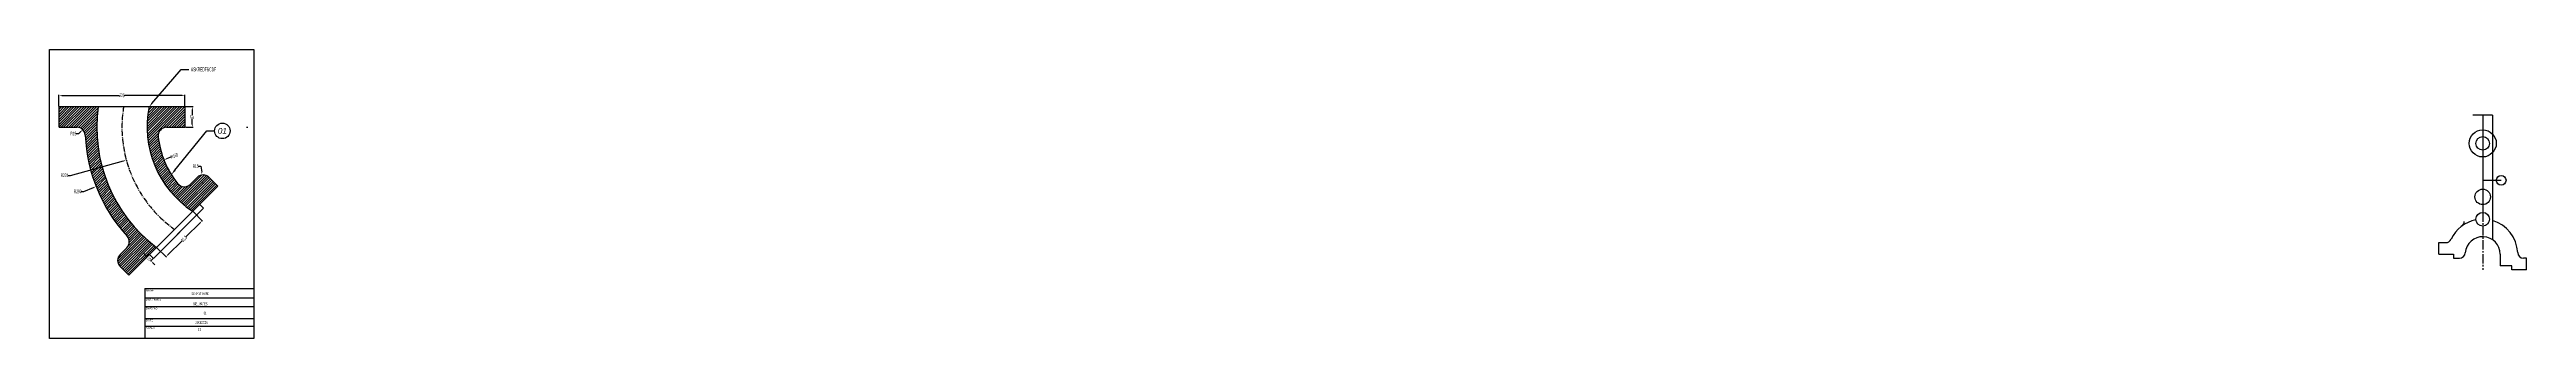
# Model space of a CAD drawing. Header units: millimetres. Extents: x 1568 to 31342, y 459 to 4403.
# Drawn here: x 14325 to 16872, y 1525 to 1822 of the extents above; entities that cross this region are included whole.
import ezdxf
from ezdxf import colors
from ezdxf.entities.mleader import LeaderData, LeaderLine
from ezdxf.enums import TextEntityAlignment as Align
from ezdxf.math import Vec2, Vec3

# ---------------------------------------------------------------- set-up
doc = ezdxf.new("R2010")
doc.units = ezdxf.units.MM
doc.header["$LTSCALE"] = 0.5
doc.linetypes.add('CENTER2', pattern=[28.575, 19.05, -3.175, 3.175, -3.175])
doc.layers.add('centre line', color=3, linetype='CENTER2')
doc.layers.add('drawing', color=7, linetype='Continuous')
doc.styles.get("Standard").update_dxf_attribs({"font": 'arial.ttf', "width": 0.5})
doc.styles.add('style1', font='arial.ttf', dxfattribs={"height": 2})
doc.styles.add('style2', font='ariali.ttf', dxfattribs={"height": 2})
doc.dimstyles.new('DARSHU2', dxfattribs={"dimtxt": 3, "dimasz": 4, "dimexe": 1.25, "dimexo": 1, "dimtad": 0, "dimtoh": 1, "dimdec": 1, "dimdsep": 46, "dimtxsty": 'Standard', "dimcen": 1, "dimclrd": 6, "dimclre": 6, "dimclrt": 6, "dimadec": 0, "dimazin": 0, "dimtfac": 1, "dimtdec": 1, "dimtofl": 0, "dimtmove": 0, "dimatfit": 3, "dimfxl": 1, "dimtfillclr": 256, "dimlwd": 25, "dimlwe": 25, "dimarcsym": 0})

# ---------------------------------------------------------------- blocks, each defined once
blk = doc.blocks.new('TITLE BLOCK')
at = {"layer": 'drawing'}
for p, q in [((-112, 51.2), (0, 51.2)), ((-112, 51.2), (-112, 0)), ((-112, 41.9), (0, 41.9)), ((-112, 32.8), (0, 32.8)), ((-112, 20.5), (0, 20.5)), ((-112, 12.6), (0, 12.6))]:
    blk.add_line(p, q, dxfattribs=at)
blk.add_lwpolyline([(0, 0), (-210, 0), (-210, 297), (0, 297)], close=True, dxfattribs=at)
at = {"layer": 'drawing', "char_height": 2, "attachment_point": 1, "style": 'style1'}
for s, insert in [('NAME', (-110.9, 50.3)), ('DWG NAME', (-110.9, 41)), ('DWG NO', (-110.9, 31.9)), ('SCALE', (-110.9, 11.7)), ('DATE', (-110.9, 19.6))]:
    blk.add_mtext_dynamic_manual_height_columns(s, width=17.667, gutter_width=12.5, heights=[0], dxfattribs=dict(at, insert=insert))
at = {"layer": 'drawing', "width": 0.5}
for tag, height, p in [('DWGNAME', 3, (-54.9, 35.6)), ('NAME', 2.5, (-55, 46)), ('DWGNO', 3, (-50, 26.1)), ('SCALE', 3, (-55.8, 9.4)), ('DATE', 3, (-53.9, 16.4))]:
    blk.add_attdef(tag, text='', height=height, dxfattribs=at).set_placement(p, align=Align.MIDDLE)
blk = doc.blocks.new('*D524')
at = {"layer": 'Defpoints', "color": 0, "transparency": 16777216}
for p in [(14098.8, 1524.7), (14101.6, 1513.3), (14105.9, 1517.6)]:
    blk.add_point(p, dxfattribs=at)
at = {"layer": 'drawing', "color": 6, "linetype": 'Continuous', "lineweight": 25, "transparency": 16777216}
for p, q in [((14091, 1523.9), (14087.5, 1527.5)), ((14098.1, 1523.9), (14093.7, 1519.5)), ((14105.2, 1516.9), (14100.8, 1512.4)), ((14105.2, 1509.8), (14108.7, 1506.2))]:
    blk.add_line(p, q, dxfattribs=at)
at = {"layer": 'drawing', "color": 6, "transparency": 16777216}
for points in [[(14091.6, 1524.5), (14090.4, 1523.3), (14094.6, 1520.4)], [(14105.8, 1510.4), (14104.6, 1509.2), (14101.6, 1513.3)]]:
    blk.add_solid(points, dxfattribs=at)
at = {"layer": 'drawing', "color": 6, "transparency": 16777216, "insert": (14098.1, 1516.9), "char_height": 6.5, "attachment_point": 5, "rotation": 315}
blk.add_mtext('10', dxfattribs=at)
blk = doc.blocks.new('*D525')
at = {"layer": 'Defpoints', "color": 0, "transparency": 16777216}
for p in [(14176.1, 1601.9), (14193, 1584.9), (14111.5, 1537.3)]:
    blk.add_point(p, dxfattribs=at)
at = {"layer": 'drawing', "color": 6, "linetype": 'Continuous', "lineweight": 25, "transparency": 16777216}
for p, q in [((14176.8, 1601.2), (14193.9, 1584)), ((14189.5, 1581.4), (14164.2, 1556.1)), ((14112.2, 1536.6), (14129.3, 1519.5)), ((14132, 1523.9), (14157.3, 1549.2))]:
    blk.add_line(p, q, dxfattribs=at)
at = {"layer": 'drawing', "color": 6, "transparency": 16777216}
for points in [[(14188.9, 1582), (14190.1, 1580.8), (14193, 1584.9)], [(14131.4, 1524.5), (14132.6, 1523.3), (14128.5, 1520.3)]]:
    blk.add_solid(points, dxfattribs=at)
at = {"layer": 'drawing', "color": 6, "transparency": 16777216, "insert": (14160.7, 1552.6), "char_height": 6.5, "attachment_point": 5, "rotation": 45}
blk.add_mtext('91.3', dxfattribs=at)
blk = doc.blocks.new('*D526')
at = {"layer": 'Defpoints', "color": 0, "transparency": 16777216}
for p in [(14193, 1666.7), (14194.9, 1651.8)]:
    blk.add_point(p, dxfattribs=at)
at = {"layer": 'drawing', "color": 6, "linetype": 'Continuous', "lineweight": 25, "transparency": 16777216}
for p, q in [((14185.9, 1682.4), (14190.9, 1682.4)), ((14190.9, 1682.4), (14192.3, 1671.7))]:
    blk.add_line(p, q, dxfattribs=at)
at = {"layer": 'drawing', "color": 6, "lineweight": 25, "transparency": 16777216}
for p, q in [((14193.9, 1651.8), (14195.9, 1651.8)), ((14194.9, 1650.8), (14194.9, 1652.8))]:
    blk.add_line(p, q, dxfattribs=at)
at = {"layer": 'drawing', "color": 6, "transparency": 16777216}
blk.add_solid([(14193.1, 1671.8), (14191.5, 1671.6), (14193, 1666.7)], dxfattribs=at)
at = {"layer": 'drawing', "color": 6, "transparency": 16777216, "insert": (14181.4, 1682.4), "char_height": 6.5, "attachment_point": 5}
blk.add_mtext('R15', dxfattribs=at)
blk = doc.blocks.new('*D527')
at = {"layer": 'Defpoints', "color": 0, "transparency": 16777216}
for p in [(14273.7, 1751.9), (14124.7, 1693.7)]:
    blk.add_point(p, dxfattribs=at)
at = {"layer": 'drawing', "color": 6, "linetype": 'Continuous', "lineweight": 25, "transparency": 16777216}
blk.add_line((14138.1, 1699), (14129.3, 1695.5), dxfattribs=at)
at = {"layer": 'drawing', "color": 6, "transparency": 16777216}
blk.add_solid([(14129, 1696.3), (14129.6, 1694.7), (14124.7, 1693.7)], dxfattribs=at)
at = {"layer": 'drawing', "color": 6, "transparency": 16777216, "insert": (14143.5, 1701), "char_height": 6.5, "attachment_point": 5, "rotation": 21.3212}
blk.add_mtext('R160', dxfattribs=at)
blk = doc.blocks.new('*D528')
at = {"layer": 'Defpoints', "color": 0, "transparency": 16777216}
for p in [(14273.7, 1751.9), (14057.6, 1693.1)]:
    blk.add_point(p, dxfattribs=at)
at = {"layer": 'drawing', "color": 6, "lineweight": 25, "transparency": 16777216}
for p, q in [((14272.7, 1751.9), (14274.7, 1751.9)), ((14273.7, 1750.9), (14273.7, 1752.9))]:
    blk.add_line(p, q, dxfattribs=at)
at = {"layer": 'drawing', "color": 6, "linetype": 'Continuous', "lineweight": 25, "transparency": 16777216}
for p, q in [((13957.8, 1666), (14052.7, 1691.8)), ((13952.8, 1666), (13957.8, 1666))]:
    blk.add_line(p, q, dxfattribs=at)
at = {"layer": 'drawing', "color": 6, "transparency": 16777216}
blk.add_solid([(14052.5, 1692.6), (14053, 1691), (14057.6, 1693.1)], dxfattribs=at)
at = {"layer": 'drawing', "color": 6, "transparency": 16777216, "insert": (13947, 1666), "char_height": 6.5, "attachment_point": 5}
blk.add_mtext('R224', dxfattribs=at)
blk = doc.blocks.new('*D529')
at = {"layer": 'Defpoints', "color": 0, "transparency": 16777216}
for p in [(14273.7, 1751.9), (14003.7, 1646)]:
    blk.add_point(p, dxfattribs=at)
at = {"layer": 'drawing', "color": 6, "lineweight": 25, "transparency": 16777216}
for p, q in [((14272.7, 1751.9), (14274.7, 1751.9)), ((14273.7, 1750.9), (14273.7, 1752.9))]:
    blk.add_line(p, q, dxfattribs=at)
at = {"layer": 'drawing', "color": 6, "linetype": 'Continuous', "lineweight": 25, "transparency": 16777216}
for p, q in [((13981.4, 1637.3), (13999.1, 1644.2)), ((13976.4, 1637.3), (13981.4, 1637.3))]:
    blk.add_line(p, q, dxfattribs=at)
at = {"layer": 'drawing', "color": 6, "transparency": 16777216}
blk.add_solid([(13998.8, 1645), (13999.4, 1643.4), (14003.7, 1646)], dxfattribs=at)
at = {"layer": 'drawing', "color": 6, "transparency": 16777216, "insert": (13970.6, 1637.3), "char_height": 6.5, "attachment_point": 5}
blk.add_mtext('R290', dxfattribs=at)
blk = doc.blocks.new('*D530')
at = {"layer": 'Defpoints', "color": 0, "transparency": 16777216}
for p in [(13937.2, 1788.9), (14162.2, 1808.9), (14162.2, 1788.9)]:
    blk.add_point(p, dxfattribs=at)
at = {"layer": 'drawing', "color": 6, "linetype": 'Continuous', "lineweight": 25, "transparency": 16777216}
for p, q in [((13937.2, 1789.9), (13937.2, 1810.1)), ((13942.2, 1808.9), (14045.5, 1808.9)), ((14157.2, 1808.9), (14054, 1808.9)), ((14162.2, 1789.9), (14162.2, 1810.1))]:
    blk.add_line(p, q, dxfattribs=at)
at = {"layer": 'drawing', "color": 6, "transparency": 16777216}
for points in [[(13942.2, 1809.7), (13942.2, 1808), (13937.2, 1808.9)], [(14157.2, 1809.7), (14157.2, 1808), (14162.2, 1808.9)]]:
    blk.add_solid(points, dxfattribs=at)
at = {"layer": 'drawing', "color": 6, "transparency": 16777216, "insert": (14049.7, 1808.9), "char_height": 6.5, "attachment_point": 5}
blk.add_mtext('225', dxfattribs=at)
blk = doc.blocks.new('*D531')
at = {"layer": 'Defpoints', "color": 0, "transparency": 16777216}
for p in [(14162.2, 1788.9), (14162.2, 1751.9), (14175.5, 1751.9)]:
    blk.add_point(p, dxfattribs=at)
at = {"layer": 'drawing', "color": 6, "linetype": 'Continuous', "lineweight": 25, "transparency": 16777216}
for p, q in [((14163.2, 1788.9), (14176.8, 1788.9)), ((14175.5, 1783.9), (14175.5, 1773.3)), ((14163.2, 1751.9), (14176.8, 1751.9)), ((14175.5, 1756.9), (14175.5, 1767.4))]:
    blk.add_line(p, q, dxfattribs=at)
at = {"layer": 'drawing', "color": 6, "transparency": 16777216}
for points in [[(14174.7, 1783.9), (14176.4, 1783.9), (14175.5, 1788.9)], [(14174.7, 1756.9), (14176.4, 1756.9), (14175.5, 1751.9)]]:
    blk.add_solid(points, dxfattribs=at)
at = {"layer": 'drawing', "color": 6, "transparency": 16777216, "insert": (14175.5, 1770.4), "char_height": 6.5, "attachment_point": 5, "rotation": 90}
blk.add_mtext('37', dxfattribs=at)
blk = doc.blocks.new('*D532')
at = {"layer": 'Defpoints', "color": 0, "transparency": 16777216}
for p in [(13969.1, 1736.9), (13979.4, 1747.7)]:
    blk.add_point(p, dxfattribs=at)
at = {"layer": 'drawing', "color": 6, "linetype": 'Continuous', "lineweight": 25, "transparency": 16777216}
for p, q in [((13967.5, 1740.5), (13972.5, 1740.5)), ((13972.5, 1740.5), (13976, 1744.1))]:
    blk.add_line(p, q, dxfattribs=at)
at = {"layer": 'drawing', "color": 6, "transparency": 16777216}
blk.add_solid([(13975.4, 1744.7), (13976.6, 1743.5), (13979.4, 1747.7)], dxfattribs=at)
at = {"layer": 'drawing', "color": 6, "transparency": 16777216, "insert": (13963, 1740.5), "char_height": 6.5, "attachment_point": 5}
blk.add_mtext('R15', dxfattribs=at)
blk = doc.blocks.new('_TagCircle')
at = {"color": 0, "linetype": 'ByBlock', "lineweight": -2, "transparency": 16777216}
blk.add_circle((0, 0), 4, dxfattribs=at)
at = {"layer": 'drawing', "color": 0, "transparency": 16777216, "style": 'style2'}
blk.add_attdef('TAGNUMBER', text='', height=3, dxfattribs=at).set_placement((0, -1.5), align=Align.CENTER)
blk = doc.blocks.new('1')
at = {"layer": 'drawing', "true_color": 0xffffff}
h = blk.add_hatch(dxfattribs=at)
h.set_pattern_fill('ANSI31')
h.set_pattern_definition([(45, (-14049.1373, -1999.0658), (-2.245064, 2.245064), [])])
h.paths.add_polyline_path([(-115.58, 0), (-115.58, -37), (-83.71, -37, -0.3998755), (-68.73, -51.26, 0.1734584), (6.03, -231.73, -0.3998755), (5.52, -252.41), (-6.41, -264.33, 0.4142136), (-6.41, -285.55), (9.14, -301.1), (58.68, -251.57, -0.2717492), (-45.52, 0)])
h.paths.add_polyline_path([(76.7, -37), (109.42, -37), (109.42, 0), (45.79, 0, 0.3098316), (123.25, -187), (168.24, -142.01), (152.69, -126.45, 0.4142136), (131.47, -126.45), (118.94, -138.98, -0.4449034), (96.69, -137.83, -0.1455476), (61.78, -53.55, -0.4449034)])
at = {"layer": 'centre line'}
blk.add_arc((220.92, -37), 224, 170.49239, 234.50761, dxfattribs=at)
at = {"layer": 'drawing'}
for p, q in [((-115.58, -37), (-115.58, 0)), ((-115.58, 0), (109.42, 0)), ((-115.58, -37), (-83.71, -37)), ((76.7, -37), (109.42, -37)), ((109.42, 0), (109.42, -37)), ((118.94, -138.98), (131.47, -126.45)), ((152.69, -126.45), (168.24, -142.01)), ((168.24, -142.01), (9.14, -301.1)), ((142.79, -181.6), (135.72, -174.53)), ((95.77, -228.63), (142.79, -181.6)), ((-6.41, -264.33), (5.52, -252.41)), ((53.09, -271.3), (46.02, -264.23)), ((100.12, -224.27), (53.09, -271.3)), ((-6.41, -285.55), (9.14, -301.1))]:
    blk.add_line(p, q, dxfattribs=at)
for centre, radius, start, end in [((220.92, -37), 269, 172.0941, 232.9059), ((220.92, -37), 179, 168.07074, 236.92926), ((-83.71, -52), 15, 2.81896, 90), ((76.7, -52), 15, 90, 185.93777), ((220.92, -37), 290, 182.81896, 222.18104), ((220.92, -37), 160, 185.93777, 219.06223), ((142.08, -137.06), 15, 45, 135), ((108.34, -128.37), 15, 219.06223, 315), ((4.19, -274.94), 15, 135, 225), ((-5.09, -241.8), 15, 315, 42.18104)]:
    blk.add_arc(centre, radius, start, end, dxfattribs=at)
dim = blk.add_linear_dim(base=(109.42, 20.01), p1=(-115.58, 0), p2=(109.42, 0), dimstyle='DARSHU2', dxfattribs=at)
dim.commit()
dim.dimension.update_dxf_attribs({"geometry": '*D530', "text_midpoint": (-3.08, 20.01), "insert": (-14052.8, -1788.88)})
for center, mpoint, picture, middle in [((220.92, -37), (4.77, -95.75), '*D528', (-105.78, -122.87)), ((-83.71, -52), (-73.37, -41.14), '*D532', (-89.78, -48.38)), ((220.92, -37), (-49.08, -142.83), '*D529', (-82.21, -151.6)), ((220.92, -37), (71.87, -95.18), '*D527', (90.7, -87.83)), ((142.08, -137.06), (140.16, -122.18), '*D526', (128.61, -106.5))]:
    dim = blk.add_radius_dim(center=center, mpoint=mpoint, dimstyle='DARSHU2', dxfattribs=at)
    dim.commit()
    dim.dimension.update_dxf_attribs({"geometry": picture, "text_midpoint": middle, "dimtype": 132, "insert": (-14052.8, -1788.88)})
dim = blk.add_linear_dim(base=(122.74, -37), p1=(109.42, 0), p2=(109.42, -37), angle=90, dimstyle='DARSHU2', dxfattribs=at)
dim.commit()
dim.dimension.update_dxf_attribs({"geometry": '*D531', "text_midpoint": (122.74, -18.5), "insert": (-14052.8, -1788.88)})
for p1, p2, distance, picture, middle in [((58.68, -251.57), (123.25, -187), -23.99, '*D525', (107.93, -236.25)), ((46.02, -264.23), (53.09, -271.3), -6.03, '*D524', (45.3, -272.02))]:
    dim = blk.add_aligned_dim(p1=p1, p2=p2, distance=distance, dimstyle='DARSHU2', dxfattribs=at)
    dim.commit()
    dim.dimension.update_dxf_attribs({"geometry": picture, "text_midpoint": middle, "insert": (-14052.8, -1788.88)})

msp = doc.modelspace()

# ---------------------------------------------------------------- linework, layer by layer
at = {"layer": 'centre line'}
msp.add_line((16826.834, 1754.914), (16826.834, 1595.914), dxfattribs=at)
at = {"layer": 'drawing'}
for p, q in [((16836.834, 1754.914), (16816.834, 1754.914)), ((16826.834, 1754.914), (16826.834, 1687.914)), ((16836.834, 1754.914), (16836.834, 1626.881)), ((16826.834, 1687.914), (16845.834, 1687.914)), ((16826.834, 1687.914), (16826.834, 1670.914)), ((16826.834, 1670.914), (16826.834, 1647.914)), ((16781.834, 1611.914), (16781.834, 1623.914)), ((16781.834, 1623.914), (16788.887, 1623.914)), ((16781.834, 1611.914), (16796.834, 1611.914)), ((16796.834, 1611.914), (16796.834, 1607.914)), ((16796.834, 1607.914), (16802.917, 1607.914)), ((16844.834, 1611.914), (16844.834, 1599.914)), ((16871.834, 1607.914), (16868.786, 1607.914)), ((16871.834, 1595.914), (16871.834, 1607.914)), ((16856.834, 1599.914), (16844.834, 1599.914)), ((16856.834, 1595.914), (16856.834, 1599.914)), ((16871.834, 1595.914), (16856.834, 1595.914))]:
    msp.add_line(p, q, dxfattribs=at)
for centre, radius in [((16826.834, 1725.914), 14), ((16826.834, 1725.914), 7), ((16845.834, 1687.914), 5), ((16826.834, 1670.914), 8), ((16826.834, 1647.914), 7)]:
    msp.add_circle(centre, radius, dxfattribs=at)
for centre, radius, start, end in [((16826.834, 1611.914), 36, 101.158472, 154.623066), ((16801.834, 1645.663), 6, 306.529607, 0), ((16826.834, 1611.914), 36, 2.729403, 73.87238), ((16788.887, 1629.914), 6, 270, 334.623066), ((16802.917, 1613.914), 6, 270, 355.219808), ((16826.834, 1611.914), 18, 0, 175.219808), ((16868.786, 1613.914), 6, 182.729403, 270)]:
    msp.add_arc(centre, radius, start, end, dxfattribs=at)

# ---------------------------------------------------------------- block references
msp.add_blockref('TITLE BLOCK', (14534.668, 1525.354), dxfattribs=at).add_auto_attribs({'SCALE': '1:1', 'DATE': '10/04/2026', 'DWGNO': '01', 'DWGNAME': 'WELMATES', 'NAME': 'SANJYOTI MORE'})
at = {"layer": 'drawing', "xscale": 0.5753173049285435, "yscale": 0.5753173049285435, "zscale": 0.5753173049285435}
msp.add_blockref('1', (14400.904, 1763.731), dxfattribs=at)

# ---------------------------------------------------------------- leaders
at = {"layer": 'centre line'}
ml = msp.add_multileader_mtext('Standard', dxfattribs=at)
ml.set_content('ASKREDFBCDF', color=256)
ml.set_leader_properties()
ml.build(insert=Vec2(0, 0))
ctx = ml.context
ctx.base_point, ctx.plane_origin = Vec3(14468.057, 1801.891), Vec3(14427.247, 1763.731)
notes = []
notes.append((ctx, [(0, (1, 1, 0), (14460.057, 1801.891), (1, 0), 8, [(0, [(14427.247, 1763.731)], 0, [])])]))
ctx.mtext.insert, ctx.mtext.flow_direction = Vec3(14470.057, 1803.925), 5
ml = msp.add_multileader_block('Standard', dxfattribs=at)
ml.set_content('_TagCircle', color=3, scale=2)
ml.set_attribute('TAGNUMBER', '01', width=0)
ml.set_leader_properties(color=256)
ml.build(insert=Vec2(0, 0))
ml.multileader.update_dxf_attribs({"arrow_head_size": 6})
ctx = ml.context
ctx.base_point, ctx.char_height, ctx.arrow_head_size, ctx.plane_origin = Vec3(14494.386, 1738.757), 6, 6, Vec3(14449.889, 1693.749)
notes.append((ctx, [(0, (1, 1, 0), (14486.386, 1738.757), (1, 0), 8, [(0, [(14449.889, 1693.749)], 0, [])])]))
ctx.block.insert = Vec3(14502.386, 1738.757)
for ctx, leaders in notes:
    for number, flags, end, landing, length, lines in leaders:
        leader = LeaderData()
        leader.index, (leader.has_last_leader_line, leader.has_dogleg_vector, leader.attachment_direction) = number, flags
        leader.last_leader_point, leader.dogleg_vector, leader.dogleg_length = Vec3(end), Vec3(landing), length
        for number, points, colour, breaks in lines:
            line = LeaderLine()
            line.index, line.vertices, line.color, line.breaks = number, Vec3.list(points), colors.encode_raw_color(colour), breaks
            leader.lines.append(line)
        ctx.leaders.append(leader)

doc.saveas('drawing.dxf')
